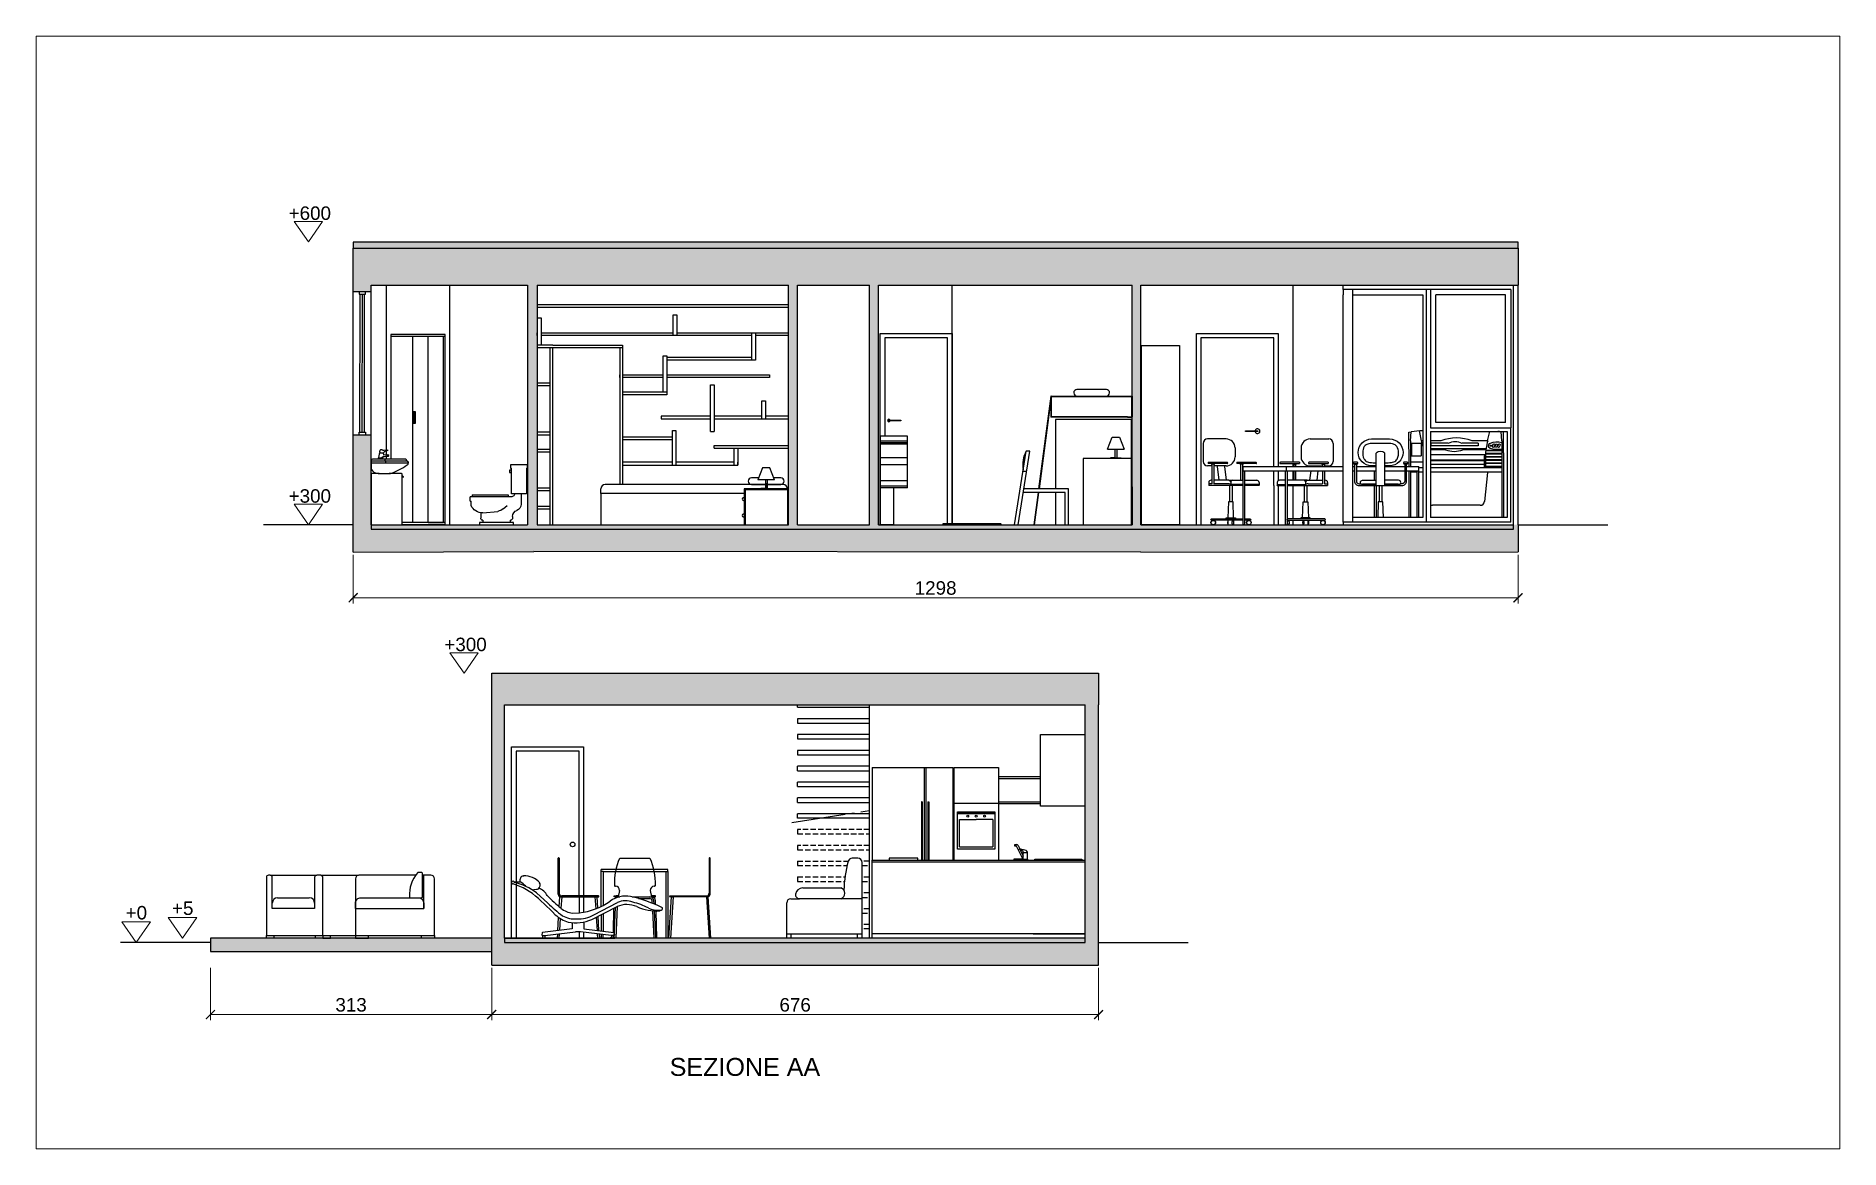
# Paper-space layout 'Layout2' of a CAD drawing. Header units: inches. Extents: x -1 to 401, y 3 to 251.
# The model-space entities are those that its viewports show. They can reach past a viewport. Long polylines and large blocks are cut down to what shows.
import ezdxf

# ---------------------------------------------------------------- set-up
doc = ezdxf.new("R2010")
doc.units = ezdxf.units.IN
doc.header["$MEASUREMENT"] = 0
doc.linetypes.add('ACAD_ISO02W100', pattern=[15, 12, -3])
doc.linetypes.add('ACAD_ISO04W100', pattern=[30, 24, -3, 0, -3])
for name, color, linetype in [('A-DOOR-FULL', 3, 'Continuous'), ('A-FLOOR-LEVL', 3, 'Continuous'), ('A-FLOOR-STRS', 3, 'Continuous'), ('A-FURN', 9, 'Continuous'), ('A-GLAZ-FULL', 4, 'Continuous'), ('A-WALL-FULL-EXTR', 1, 'Continuous'), ('A-WALL-FULL-INTR', 2, 'Continuous'), ('campiture muri sezionati', 253, 'Continuous')]:
    doc.layers.add(name, color=color, linetype=linetype)
doc.layers.add('A-SECT-MCUT', color=1, linetype='Continuous', lineweight=25)
doc.layers.add('QUOTE', color=5, linetype='Continuous', lineweight=13)
doc.styles.add('ARCH', font='txt')
doc.styles.get("Standard").update_dxf_attribs({"font": 'arial.ttf'})
doc.dimstyles.get("Standard").update_dxf_attribs({"dimtxt": 0.18, "dimasz": 0.18, "dimexe": 0.18, "dimexo": 0.0625, "dimgap": 0.09, "dimtad": 0, "dimtih": 1, "dimtoh": 1, "dimdec": 4, "dimzin": 0, "dimdsep": 46, "dimtxsty": 'Standard', "dimcen": 0.09, "dimadec": 0, "dimazin": 0, "dimtfac": 1, "dimtdec": 4, "dimtofl": 0, "dimtmove": 0, "dimatfit": 3, "dimfxl": 1, "dimtolj": 1, "dimtzin": 0, "dimarcsym": 0})

psp = doc.layouts.new('Layout2')

# ---------------------------------------------------------------- texts
at = {"layer": 'QUOTE', "attachment_point": 1}
for s, width, gutter_width, insert, char_height in [('+600', 8.0085, 12.5, (55.47, 213.37), 3), ('+300', 8.0085, 12.5, (55.47, 150.37), 3), ('+300', 8.0085, 12.5, (90.16, 117.3), 3), ('+0', 8.0085, 12.5, (19.15, 57.53), 3), ('+5', 8.0085, 12.5, (29.48, 58.53), 3), ('SEZIONE AA', 49.564, 1, (140.37, 23.67), 4)]:
    psp.add_mtext_dynamic_manual_height_columns(s, width=width, gutter_width=gutter_width, heights=[0], dxfattribs=dict(at, insert=insert, char_height=char_height))

msp = doc.modelspace()

# ---------------------------------------------------------------- blocks, each defined once
blk = doc.blocks.new('_ArchTick')
at = {"color": 0, "linetype": 'ByBlock', "const_width": 0.15}
blk.add_lwpolyline([(-0.5, -0.5), (0.5, 0.5)], dxfattribs=at)
blk = doc.blocks.new('*D13')
at = {"layer": 'Defpoints', "color": 0, "transparency": 16777216}
for p in [(38.05, 44.38), (100.71, 44.38), (38.05, 33.34)]:
    blk.add_point(p, dxfattribs=at)
at = {"layer": 'QUOTE', "transparency": 16777216}
for p, q in [((38.05, 43.75), (38.05, 32.09)), ((100.71, 43.75), (100.71, 32.09)), ((100.71, 33.34), (38.05, 33.34))]:
    blk.add_line(p, q, dxfattribs=at)
at = {"layer": 'QUOTE', "transparency": 16777216, "xscale": 2, "yscale": 2, "zscale": 2, "rotation": 180}
blk.add_blockref('_ArchTick', (38.05, 33.34), dxfattribs=at)
at = {"layer": 'QUOTE', "transparency": 16777216, "xscale": 2, "yscale": 2, "zscale": 2}
blk.add_blockref('_ArchTick', (100.71, 33.34), dxfattribs=at)
at = {"layer": 'QUOTE', "transparency": 16777216, "insert": (69.38, 35.49), "char_height": 3, "attachment_point": 5}
blk.add_mtext('\\A1;313', dxfattribs=at)
blk = doc.blocks.new('*D15')
at = {"layer": 'Defpoints', "color": 0, "transparency": 16777216}
for p in [(69.86, 136.37), (329.38, 136.37), (329.38, 126.2)]:
    blk.add_point(p, dxfattribs=at)
at = {"layer": 'QUOTE', "transparency": 16777216}
for p, q in [((69.86, 135.75), (69.86, 124.95)), ((329.38, 135.75), (329.38, 124.95)), ((69.86, 126.2), (329.38, 126.2))]:
    blk.add_line(p, q, dxfattribs=at)
at = {"layer": 'QUOTE', "transparency": 16777216, "xscale": 2, "yscale": 2, "zscale": 2, "rotation": 180}
blk.add_blockref('_ArchTick', (69.86, 126.2), dxfattribs=at)
at = {"layer": 'QUOTE', "transparency": 16777216, "xscale": 2, "yscale": 2, "zscale": 2}
blk.add_blockref('_ArchTick', (329.38, 126.2), dxfattribs=at)
at = {"layer": 'QUOTE', "transparency": 16777216, "insert": (199.62, 128.35), "char_height": 3, "attachment_point": 5}
blk.add_mtext('\\A1;1298', dxfattribs=at)
blk = doc.blocks.new('*D16')
at = {"layer": 'Defpoints', "color": 0, "transparency": 16777216}
for p in [(100.71, 44.38), (235.92, 44.36), (100.71, 33.34)]:
    blk.add_point(p, dxfattribs=at)
at = {"layer": 'QUOTE', "transparency": 16777216}
for p, q in [((100.71, 43.75), (100.71, 32.09)), ((235.92, 43.74), (235.92, 32.09)), ((235.92, 33.34), (100.71, 33.34))]:
    blk.add_line(p, q, dxfattribs=at)
at = {"layer": 'QUOTE', "transparency": 16777216, "xscale": 2, "yscale": 2, "zscale": 2, "rotation": 180}
blk.add_blockref('_ArchTick', (100.71, 33.34), dxfattribs=at)
at = {"layer": 'QUOTE', "transparency": 16777216, "xscale": 2, "yscale": 2, "zscale": 2}
blk.add_blockref('_ArchTick', (235.92, 33.34), dxfattribs=at)
at = {"layer": 'QUOTE', "transparency": 16777216, "insert": (168.32, 35.49), "char_height": 3, "attachment_point": 5}
blk.add_mtext('\\A1;676', dxfattribs=at)
blk = doc.blocks.new('15STOI06')
for p, q in [((0, 28), (8, 28)), ((0, 26.5), (0, 28)), ((0.5, 26.5), (0, 26.5)), ((0.5, 26.5), (0.5, 14.5)), ((8, 26.5), (7.5, 26.5)), ((7.5, 14.5), (7.5, 26.5)), ((7.5, 25.5), (8.5, 25.5)), ((8, 28), (8, 26.5)), ((8.5, 25.5), (8.5, 24.5)), ((8.5, 24.5), (7.5, 24.5)), ((0.5, 14.5), (7.5, 14.5)), ((3, 14.5), (3, 9.5)), ((8, 13), (27, 13)), ((26, 14), (9, 14)), ((9, 14), (9, 13)), ((11.354315, 7.454738), (9.5, 9)), ((26, 14), (26, 13)), ((26.5, 9), (26.5, 11)), ((27, 11), (26.5, 11)), ((27, 11), (27, 13)), ((6.5, 0), (6.5, 1)), ((6.5, 1), (22.5, 1)), ((7, 3.843146), (7, 3)), ((8, 1), (8, 2)), ((21, 5.5), (13.959358, 6.192767)), ((21, 2), (21, 1)), ((22, 5.5), (22, 3)), ((22.5, 1), (22.5, 0))]:
    blk.add_line(p, q)
for centre, radius, start, end in [((6, 9.5), 3, 180, 250.528779), ((7.75, 14.75), 1.767767, 188.130102, 278.130102), ((21.328172, 11.05573), 5.565414, 266.619522, 338.322863), ((4, 3.843146), 3, 0, 70.528779), ((8, 3), 1, 180, 270), ((15.195421, 12.064065), 6, 230.194429, 258.111342), ((21, 3), 1, 270, 0)]:
    blk.add_arc(centre, radius, start, end)
at = {"style": 'ARCH', "flags": 3}
blk.add_attdef('ITEM', (0, -9), '', height=6, dxfattribs=at)

# ---------------------------------------------------------------- dimensions: what is measured, and where the dimension line sits
at = {"layer": 'QUOTE'}
for base, p1, p2, picture, middle in [((329.38, 126.2), (69.86, 136.37), (329.38, 136.37), '*D15', (199.62, 126.2)), ((100.71, 33.34), (235.92, 44.36), (100.71, 44.38), '*D16', (168.32, 33.34))]:
    dim = psp.add_linear_dim(base=base, p1=p1, p2=p2, dimstyle='Standard', override={"dimtxt": 3, "dimasz": 2, "dimexe": 1.25, "dimexo": 0.625, "dimgap": 0.625, "dimtad": 1, "dimdec": 0, "dimlfac": -5, "dimblk1": 'ArchTick', "dimblk2": 'ArchTick', "dimsah": 1, "dimclrd": 256, "dimclre": 256, "dimclrt": 256, "dimlwd": 65535, "dimlwe": 65535}, dxfattribs=at)
    dim.commit()
    dim.dimension.update_dxf_attribs({"geometry": picture, "text_midpoint": middle, "dimtype": 160})
dim = psp.add_linear_dim(base=(38.05, 33.34), p1=(100.71, 44.38), p2=(38.05, 44.38), dimstyle='Standard', override={"dimtxt": 3, "dimasz": 2, "dimexe": 1.25, "dimexo": 0.625, "dimgap": 0.625, "dimtad": 1, "dimdec": 0, "dimlfac": -5, "dimblk1": 'ArchTick', "dimblk2": 'ArchTick', "dimsah": 1, "dimclrd": 256, "dimclre": 256, "dimclrt": 256, "dimlwd": 65535, "dimlwe": 65535}, dxfattribs=at)
dim.commit()
dim.dimension.update_dxf_attribs({"geometry": '*D13', "text_midpoint": (69.38, 35.49)})

# ---------------------------------------------------------------- hatches: boundary and pattern name
at = {"layer": 'campiture muri sezionati'}
h = msp.add_hatch(color=256, dxfattribs=at)
h.dxf.hatch_style = 1
h.paths.add_polyline_path([(1358.9, 3286.5), (61.3, 3286.5), (61.3, 3279.5), (1358.9, 3279.5)])
h = msp.add_hatch(color=256, dxfattribs=at)
h.dxf.hatch_style = 1
h.paths.add_polyline_path([(1358.9, 3279.5), (61.3, 3279.5), (61.3, 3251.5), (61.3, 3238.5), (1358.9, 3238.5)])
h.paths.add_polyline_path([(81.3, 3071.5), (61.3, 3071.5), (61.3, 2971.5), (81.3, 2971.5)])
h.paths.add_polyline_path([(81.3, 3238.5), (61.3, 3238.5), (61.3, 3231.5), (81.3, 3231.5)])
h = msp.add_hatch(color=256, dxfattribs=at)
h.dxf.hatch_style = 1
h.paths.add_polyline_path([(266.4, 3238.5), (255.5, 3238.5), (255.5, 2971.5), (266.4, 2971.5)])
h.paths.add_polyline_path([(556.3, 3238.5), (546.3, 3238.5), (546.3, 2971.5), (556.3, 2971.5)])
h.paths.add_polyline_path([(646.3, 3238.5), (636.3, 3238.5), (636.3, 2971.5), (646.3, 2971.5)])
h.paths.add_polyline_path([(938.9, 3238.5), (928.9, 3238.5), (928.9, 2971.5), (938.9, 2971.5)])
h = msp.add_hatch(color=256, dxfattribs=at)
h.dxf.hatch_style = 1
h.paths.add_polyline_path([(1358.9, 2971.5), (1353.9, 2971.5), (1353.9, 2966.5), (81.3, 2966.5), (81.3, 2971.5), (61.3, 2971.5), (61.3, 2941.1), (262.5, 2941.6), (938.9, 2941.1), (1358.9, 2941.5)])
h.paths.add_polyline_path([(1353.9, 2971.5), (81.3, 2971.5), (81.3, 2966.5), (1353.9, 2966.5)], flags=17)
h = msp.add_hatch(color=256, dxfattribs=at)
h.dxf.hatch_style = 1
h.paths.add_polyline_path([(891.6, 2806.1), (215.6, 2806.1), (215.6, 2771.1), (891.6, 2771)])
h.paths.add_polyline_path([(230, 2771.1), (215.6, 2771.1), (215.6, 2511.1), (230, 2511.1)])
h.paths.add_polyline_path([(891.6, 2511), (876.8, 2511), (636.3, 2511), (230, 2511.1), (215.6, 2511.1), (215.6, 2481.1), (891.6, 2481)])
h.paths.add_polyline_path([(891.6, 2771), (876.8, 2771), (876.8, 2511), (891.6, 2511)])
h = msp.add_hatch(color=256, dxfattribs=at)
h.dxf.hatch_style = 1
h.paths.add_polyline_path([(215.6, 2511.1), (-97.8, 2511.1), (-97.8, 2496.2), (215.6, 2496.2)])

# ---------------------------------------------------------------- linework, layer by layer
for p, q in [((271, 2511.1), (272.4, 2512.2)), ((274.6, 2512.2), (275.9, 2511.1))]:
    msp.add_line(p, q)
at = {"layer": 'A-DOOR-FULL'}
for p, q in [((648.5, 2971.5), (648.5, 3184.6)), ((648.5, 3184.6), (728.4, 3184.6)), ((723.5, 3179.6), (653.5, 3179.6)), ((653.5, 3179.6), (653.5, 3070.4)), ((723.5, 2973), (723.5, 3179.6)), ((728.4, 3184.6), (728.4, 2973)), ((1000.7, 3184.6), (1091.8, 3184.6)), ((1000.7, 2971.5), (1000.7, 3184.6)), ((1086.9, 3179.6), (1005.7, 3179.6)), ((1005.7, 3179.6), (1005.7, 2971.5)), ((1086.9, 3062.3), (1086.9, 3179.6)), ((1091.8, 3184.6), (1091.8, 3041.1)), ((1086.9, 3036.5), (1086.9, 3062.3)), ((1091.8, 3041.1), (1091.8, 3036.5)), ((1086.9, 3015.2), (1086.9, 3031.3)), ((1086.9, 3015.2), (1086.9, 2971.5)), ((1091.8, 3031.3), (1091.8, 3020.8)), ((1091.8, 3015.2), (1091.8, 2971.5)), ((237.7, 2511.1), (237.7, 2724.3)), ((237.7, 2724.3), (318, 2724.3)), ((313.1, 2719.3), (242.7, 2719.3)), ((242.7, 2719.3), (242.7, 2585.5)), ((313.1, 2558.1), (313.1, 2719.3)), ((318, 2724.3), (318, 2558.1)), ((242.7, 2585.5), (242.7, 2511.2)), ((313.1, 2557.1), (313.1, 2539.4)), ((318, 2557.1), (318, 2540.1)), ((313.1, 2518.2), (313.1, 2511.1)), ((318, 2517.8), (318, 2511.1)), ((318, 2511.1), (313.1, 2511.1))]:
    msp.add_line(p, q, dxfattribs=at)
for points in [[(163.9, 3183.3), (103.3, 3183.3)], [(103.3, 3183.3), (103.3, 3044.5)], [(163.9, 3181.3), (103.3, 3181.3)], [(127.3, 3181.3), (127.3, 3165.3)], [(144.6, 2973.9), (144.6, 3181.3)], [(161.9, 2973.9), (161.9, 3181.3)], [(163.9, 2971.5), (163.9, 3183.3)], [(127.3, 3165.3), (127.3, 3046.8)], [(127.3, 3046.8), (127.3, 2973.9)], [(163.9, 2973.9), (115.9, 2973.9)], [(115.9, 2971.9), (163.9, 2971.9)], [(144.6, 2973.9), (127.3, 2973.9)], [(144.6, 2973.9), (161.9, 2973.9)]]:
    msp.add_lwpolyline(points, dxfattribs=at)
msp.add_lwpolyline([(130.6, 3097.3), (128.2, 3097.3), (128.2, 3084.6), (130.6, 3084.6)], close=True, dxfattribs=at)
msp.add_lwpolyline([(129.8, 3097), (129, 3097, 0.414214), (128.5, 3096.5), (128.5, 3085.4, 0.414214), (129, 3084.9), (129.8, 3084.9, 0.414214), (130.3, 3085.4), (130.3, 3096.5, 0.414214)], format="xyb", close=True, dxfattribs=at)
at = {"layer": 'A-FLOOR-LEVL'}
for p, q in [((230, 2511.1), (230, 2506.1)), ((230, 2506.1), (876.8, 2506.1)), ((876.8, 2506.1), (876.8, 2511))]:
    msp.add_line(p, q, dxfattribs=at)
msp.add_lwpolyline([(81.3, 2971.5), (81.3, 2966.5), (1353.9, 2966.5), (1353.9, 2971.5)], dxfattribs=at)
at = {"layer": 'A-FLOOR-STRS'}
for p, q in [((556.3, 2768.2), (556.3, 2771)), ((556.3, 2768.2), (636.3, 2768.2)), ((636.3, 2755.5), (556.3, 2755.5)), ((556.3, 2755.5), (556.3, 2750.5)), ((556.3, 2750.5), (636.3, 2750.5)), ((636.3, 2737.9), (556.3, 2737.9)), ((556.3, 2737.9), (556.3, 2732.9)), ((556.3, 2732.9), (636.3, 2732.9)), ((636.3, 2720.2), (556.3, 2720.2)), ((556.3, 2720.2), (556.3, 2715.2)), ((556.3, 2715.2), (636.3, 2715.2)), ((636.3, 2702.6), (556.3, 2702.6)), ((556.3, 2697.6), (556.3, 2702.6)), ((556.3, 2697.6), (636.3, 2697.6)), ((636.3, 2684.9), (556.3, 2684.9)), ((556.3, 2679.9), (556.3, 2684.9)), ((556.3, 2679.9), (636.3, 2679.9)), ((636.3, 2667.3), (556.3, 2667.3)), ((556.3, 2662.3), (556.3, 2667.3)), ((556.3, 2662.3), (636.3, 2662.3)), ((636.3, 2649.6), (556.3, 2649.6)), ((556.3, 2644.7), (556.3, 2649.6)), ((636.3, 2644.7), (556.3, 2644.7))]:
    msp.add_line(p, q, dxfattribs=at)
at = {"layer": 'A-FLOOR-STRS', "linetype": 'ACAD_ISO04W100', "ltscale": 0.1}
msp.add_line((550.1, 2640), (636.3, 2653.2), dxfattribs=at)
at = {"layer": 'A-FLOOR-STRS', "linetype": 'ACAD_ISO02W100', "ltscale": 0.02}
for p, q in [((636.3, 2632.1), (556.3, 2632.1)), ((556.3, 2632.1), (556.3, 2627.1)), ((556.3, 2627.1), (636.3, 2627.1)), ((636.3, 2614.4), (556.3, 2614.4)), ((556.3, 2614.4), (556.3, 2609.4)), ((556.3, 2609.4), (636.3, 2609.4)), ((556.3, 2596.8), (556.3, 2591.8)), ((556.3, 2596.8), (612.7, 2596.8)), ((636.3, 2596.8), (627.9, 2596.8)), ((556.3, 2591.8), (611.4, 2591.8)), ((556.3, 2579.2), (556.3, 2574.2)), ((556.3, 2579.2), (609.1, 2579.2)), ((556.3, 2574.2), (608.5, 2574.2)), ((628.1, 2591.8), (636.3, 2591.8)), ((636.3, 2579.1), (628.1, 2579.1)), ((628.1, 2574.1), (636.3, 2574.1)), ((636.3, 2561.5), (628.1, 2561.5)), ((628.1, 2556.5), (636.3, 2556.5)), ((636.3, 2543.8), (628.1, 2543.8)), ((628.1, 2538.8), (636.3, 2538.8)), ((636.3, 2526.2), (628.1, 2526.2)), ((636.3, 2521.3), (628.1, 2521.3))]:
    msp.add_line(p, q, dxfattribs=at)
at = {"layer": 'A-FURN'}
for p, q in [((280.6, 2971.5), (280.6, 3168.5)), ((283.6, 3171.5), (361.3, 3171.5)), ((283.6, 2971.5), (283.6, 3168.5)), ((358.3, 3168.5), (358.3, 3016.5)), ((361.3, 3171.5), (361.3, 3016.5)), ((939.5, 2971.8), (939.5, 3171.3)), ((939.5, 3171.3), (981.8, 3171.3)), ((981.8, 3171.3), (981.8, 2971.8)), ((838.9, 3114.9), (928.9, 3114.9)), ((843.9, 3114.9), (923.9, 3114.9)), ((928.9, 3114.9), (928.9, 3091.9)), ((838.4, 3111.1), (838.4, 3091.4)), ((838.9, 3114.4), (838.9, 3091.9)), ((838.9, 3114.4), (928.4, 3114.4)), ((928.4, 3114.4), (928.4, 3091.9)), ((843.9, 3091.4), (838.4, 3091.4)), ((843.9, 3091.9), (838.9, 3091.9)), ((923.9, 3091.9), (843.9, 3091.9)), ((923.9, 3091.4), (843.9, 3091.4)), ((923.9, 3091.9), (928.9, 3091.9)), ((923.9, 3091.4), (928.9, 3091.4)), ((1237.4, 3074.8), (1239.8, 3075.1)), ((1237.5, 3036.5), (1237.4, 3074.8)), ((1239.1, 3065.1), (1239.8, 3075.1)), ((1251.4, 3065.1), (1249, 3076)), ((1325.1, 3065.1), (1327.4, 3075.5)), ((1340.9, 3065.1), (1340.2, 3075.1)), ((1342.7, 3074.8), (1340.2, 3075.1)), ((1342.6, 3051.5), (1342.7, 3074.8)), ((91, 3052.8), (91.4, 3054.5)), ((95.4, 3054.6), (99.9, 3054.9)), ((901.5, 3055.7), (906.8, 3069.1)), ((901.5, 3055.7), (920, 3055.7)), ((906.8, 3069.1), (914.8, 3069.1)), ((909.8, 3055.7), (909.8, 3046)), ((911.8, 3055.7), (911.8, 3046)), ((914.8, 3069.1), (920, 3055.7)), ((1008, 3062.1), (1008, 3042.1)), ((1033.7, 3067.1), (1013, 3067.1)), ((1043.7, 3057.1), (1043.7, 3047.1)), ((1117.3, 3057.1), (1117.3, 3047.1)), ((1127.3, 3067.1), (1148.1, 3067.1)), ((1153.1, 3062.1), (1153.1, 3042.1)), ((1239.1, 3065.1), (1239.1, 3036.5)), ((1240.1, 3062.6), (1240.1, 3048.4)), ((1240.1, 3062.6), (1251.1, 3062.6)), ((1251.1, 3062.6), (1251.1, 3048.4)), ((1252.8, 3065.1), (1251.4, 3065.1)), ((1273, 3065.1), (1261.3, 3065.1)), ((1323.2, 3056), (1261.3, 3056)), ((1278.2, 3055), (1261.3, 3055)), ((1261.9, 3062.3), (1261.9, 3059.3)), ((1281.2, 3062.3), (1261.9, 3062.3)), ((1314.6, 3059.3), (1261.9, 3059.3)), ((1314.6, 3062.3), (1296.6, 3062.3)), ((1323.1, 3055), (1297.4, 3055)), ((1325.1, 3065.1), (1307.8, 3065.1)), ((1314.6, 3062.3), (1314.6, 3059.3)), ((1340.9, 3065.1), (1340.9, 3035.4)), ((81.4, 3043), (81.4, 3034)), ((81.4, 3042.6), (120.9, 3042.6)), ((81.4, 3040.5), (122.9, 3040.5)), ((84.8, 3044.5), (82.9, 3044.5)), ((90.7, 3044.5), (84.8, 3044.5)), ((89.1, 3045), (89.4, 3046.1)), ((93.1, 3044.5), (89.2, 3044.5)), ((90, 3046.5), (90.8, 3052)), ((119.3, 3044.5), (90.7, 3044.5)), ((98.2, 3047.7), (94.4, 3046.7)), ((95, 3050.5), (94.9, 3049.9)), ((95.5, 3049.5), (99.3, 3049.7)), ((99.8, 3054.3), (96.4, 3053.1)), ((96.9, 3043), (97, 3042.2)), ((98.5, 3047.8), (98.2, 3047.7)), ((100.3, 3048.4), (98.5, 3047.8)), ((98.7, 3047.1), (98.5, 3047.8)), ((100.5, 3047.7), (98.7, 3047.1)), ((99.3, 3049.7), (100.8, 3049.5)), ((100.7, 3048.5), (100.3, 3048.4)), ((100.3, 3048.4), (100.5, 3047.7)), ((517.4, 3035.1), (512.1, 3021.7)), ((525.4, 3035.1), (517.4, 3035.1)), ((530.6, 3021.7), (525.4, 3035.1)), ((909.8, 3046), (904.8, 3046)), ((904.8, 3046), (904.8, 3045.5)), ((909.8, 3046), (911.8, 3046)), ((911.8, 3046), (916.8, 3046)), ((916.8, 3046), (916.8, 3045.5)), ((1017.9, 3037.1), (1013, 3037.1)), ((1013.6, 3041.1), (1034.8, 3041.1)), ((1013.6, 3041.1), (1013.6, 3039.6)), ((1034.8, 3039.6), (1013.6, 3039.6)), ((1020.7, 3039.2), (1017.4, 3039.2)), ((1017.9, 3039.2), (1017.9, 3031.3)), ((1019.9, 3039.2), (1019.9, 3031.3)), ((1033.7, 3037.1), (1019.9, 3037.1)), ((1024.1, 3036.3), (1024, 3037.1)), ((1026, 3021.2), (1024.1, 3036.3)), ((1032.2, 3036.3), (1032.1, 3037.1)), ((1034.1, 3021.2), (1032.2, 3036.3)), ((1045.7, 3041.1), (1066.9, 3041.1)), ((1045.7, 3041.1), (1045.7, 3039.6)), ((1066.9, 3039.6), (1045.7, 3039.6)), ((1052.8, 3039.2), (1049.5, 3039.2)), ((1049.9, 3039.2), (1049.9, 3031.3)), ((1051.9, 3039.2), (1051.9, 3031.3)), ((1052.7, 3031.5), (1052.7, 3036.5)), ((1052.7, 3036.5), (1164.2, 3036.5)), ((1115.4, 3041.1), (1094.2, 3041.1)), ((1094.2, 3039.6), (1115.4, 3039.6)), ((1101.1, 3031.5), (1101.1, 3036.5)), ((1108.3, 3039.2), (1111.6, 3039.2)), ((1109.1, 3039.2), (1109.1, 3036.5)), ((1111.1, 3039.2), (1111.1, 3036.5)), ((1115.4, 3041.1), (1115.4, 3039.6)), ((1147.5, 3041.1), (1126.2, 3041.1)), ((1126.2, 3039.6), (1147.5, 3039.6)), ((1127.3, 3037.1), (1141.2, 3037.1)), ((1128.9, 3036.3), (1129, 3037.1)), ((1136.9, 3036.3), (1137, 3037.1)), ((1140.4, 3039.2), (1143.7, 3039.2)), ((1141.2, 3039.2), (1141.2, 3036.5)), ((1143.2, 3039.2), (1143.2, 3036.5)), ((1143.2, 3037.1), (1148.1, 3037.1)), ((1147.5, 3041.1), (1147.5, 3039.6)), ((1174.6, 3036.5), (1176.8, 3036.5)), ((1176.3, 3039.2), (1179.6, 3039.2)), ((1178.8, 3036.5), (1185.5, 3036.5)), ((1185.5, 3036.5), (1200.9, 3036.5)), ((1200.9, 3015.2), (1200.9, 3051.3)), ((1210.7, 3015.2), (1210.7, 3051.3)), ((1210.7, 3036.5), (1232.8, 3036.5)), ((1235.4, 3039.2), (1232, 3039.2)), ((1234.8, 3036.5), (1248.4, 3036.5)), ((1252.8, 3041.4), (1239.1, 3041.4)), ((1240.1, 3048.4), (1251.1, 3048.4)), ((1248.4, 2979.5), (1248.4, 3036.5)), ((1248.4, 3035.4), (1252.8, 3035.4)), ((1322.9, 3049.5), (1261.3, 3049.5)), ((1261.3, 3043.9), (1321.3, 3043.9)), ((1261.3, 3043.2), (1321.3, 3043.2)), ((1261.3, 3038.9), (1321.3, 3038.9)), ((1261.3, 3035.4), (1341, 3035.4)), ((1321.3, 3048.3), (1322.7, 3048.3)), ((1321.3, 3048.3), (1321.3, 3035.4)), ((1322.7, 3048.3), (1322.7, 3035.4)), ((1340.9, 3036.6), (1322.7, 3036.6)), ((1341, 3051.5), (1341, 2979.5)), ((1342.6, 3051.5), (1342.6, 2979.5)), ((81.4, 3034), (81.5, 3033.2)), ((90.3, 3028.7), (81.4, 3028.7)), ((81.4, 3028.7), (81.4, 2971.5)), ((88, 3029), (88, 3029)), ((90.3, 3028.7), (101.5, 3028.7)), ((114.7, 3028.7), (101.5, 3028.7)), ((115.1, 3028.6), (114.7, 3028.7)), ((115.5, 3028.4), (115.1, 3028.6)), ((115.8, 3028.2), (115.5, 3028.4)), ((115.9, 3027.8), (115.8, 3028.2)), ((115.9, 3026.2), (115.9, 3027.8)), ((115.9, 3026.2), (115.9, 3026)), ((116.1, 3026.2), (115.9, 3026.2)), ((115.9, 2972.4), (115.9, 3026)), ((115.9, 3026), (116, 3026)), ((116, 3026), (116.8, 3025.2)), ((117, 3025.3), (116.1, 3026.2)), ((116.8, 3025.2), (116.8, 3024.2)), ((116.8, 3024.2), (117, 3024.2)), ((117, 3024.2), (117, 3025.3)), ((520.4, 3016.5), (342, 3016.5)), ((530.6, 3021.7), (512.1, 3021.7)), ((520.4, 3021.7), (520.4, 3012)), ((522.4, 3021.7), (522.4, 3012)), ((522.4, 3012), (522.4, 3018)), ((1014.4, 3018.7), (1014.4, 3015.2)), ((1017.9, 3017.2), (1014.4, 3017.2)), ((1049.1, 3015.2), (1014.4, 3015.2)), ((1017.9, 3021.2), (1016.9, 3021.2)), ((1017.9, 3031.3), (1017.9, 3017.2)), ((1019.9, 3031.3), (1019.9, 3017.2)), ((1036.9, 3021.2), (1019.9, 3021.2)), ((1035.8, 3017.2), (1019.9, 3017.2)), ((1036.9, 3021.2), (1040.9, 3021.2)), ((1037.4, 3015.2), (1037.4, 2997.2)), ((1038.9, 3016.2), (1038.2, 3016.6)), ((1038.9, 3019.2), (1038.9, 3015.2)), ((1038.9, 3019.2), (1038.9, 3017.2)), ((1049.1, 3016.2), (1038.9, 3016.2)), ((1040.4, 3015.2), (1040.4, 2997.2)), ((1040.9, 3021.2), (1049.1, 3021.2)), ((1049.1, 3021.2), (1052.7, 3021.2)), ((1052.7, 3016.2), (1049.1, 3016.2)), ((1052.7, 3015.2), (1049.1, 3015.2)), ((1049.9, 3031.3), (1049.9, 3021.2)), ((1051.9, 3031.3), (1051.9, 3021.2)), ((1052.7, 2971.5), (1052.7, 3031.5)), ((1052.7, 3031.5), (1108.3, 3031.5)), ((1054.7, 2971.5), (1054.7, 3031.5)), ((1054.7, 3021.2), (1067.8, 3021.2)), ((1070.4, 3016.2), (1054.7, 3016.2)), ((1070.4, 3015.2), (1054.7, 3015.2)), ((1070.4, 3018.7), (1070.4, 3015.8)), ((1070.4, 3015.2), (1070.4, 3015.8)), ((1090.7, 3018.7), (1090.7, 3015.8)), ((1090.7, 3016.2), (1100, 3016.2)), ((1090.7, 3015.2), (1090.7, 3015.8)), ((1090.7, 3015.2), (1100, 3015.2)), ((1100, 3021.2), (1093.2, 3021.2)), ((1100, 2971.5), (1100, 3031.5)), ((1102, 2971.5), (1102, 3031.5)), ((1108.3, 3021.2), (1102, 3021.2)), ((1102, 3016.2), (1108.3, 3016.2)), ((1102, 3015.2), (1108.3, 3015.2)), ((1108.3, 3031.5), (1164.2, 3031.5)), ((1111.9, 3021.2), (1108.3, 3021.2)), ((1108.3, 3016.2), (1111.9, 3016.2)), ((1108.3, 3015.2), (1111.9, 3015.2)), ((1109.1, 3031.5), (1109.1, 3031.3)), ((1109.1, 3031.3), (1109.1, 3021.2)), ((1111.1, 3031.5), (1111.1, 3031.3)), ((1111.1, 3031.3), (1111.1, 3021.2)), ((1120.2, 3021.2), (1111.9, 3021.2)), ((1111.9, 3016.2), (1122.2, 3016.2)), ((1111.9, 3015.2), (1146.7, 3015.2)), ((1124.2, 3021.2), (1120.2, 3021.2)), ((1120.7, 3015.2), (1120.7, 2997.2)), ((1122.2, 3019.2), (1122.2, 3015.2)), ((1122.2, 3019.2), (1122.2, 3017.2)), ((1122.2, 3016.2), (1122.8, 3016.6)), ((1123.7, 3015.2), (1123.7, 2997.2)), ((1124.2, 3021.2), (1141.2, 3021.2)), ((1125.3, 3017.2), (1141.2, 3017.2)), ((1127, 3021.2), (1128.3, 3031.5)), ((1135, 3021.2), (1136.3, 3031.5)), ((1141.2, 3031.5), (1141.2, 3031.3)), ((1141.2, 3031.3), (1141.2, 3017.2)), ((1143.2, 3031.5), (1143.2, 3031.3)), ((1143.2, 3031.3), (1143.2, 3017.2)), ((1143.2, 3021.2), (1144.2, 3021.2)), ((1143.2, 3017.2), (1146.7, 3017.2)), ((1146.7, 3018.7), (1146.7, 3015.2)), ((1174.6, 3031.5), (1176.8, 3031.5)), ((1178.8, 3031.5), (1185.5, 3031.5)), ((1185.5, 3031.5), (1200.9, 3031.5)), ((1185.8, 3017.2), (1200.9, 3017.2)), ((1199.1, 3021.2), (1199.1, 3031.5)), ((1199.1, 2979.5), (1199.1, 3015.2)), ((1201.1, 2979.5), (1201.1, 3015.2)), ((1204.3, 3015.2), (1204.3, 2997.2)), ((1207.3, 3015.2), (1207.3, 2997.2)), ((1210.7, 3031.5), (1232.8, 3031.5)), ((1210.7, 3017.2), (1225.8, 3017.2)), ((1234.8, 3031.5), (1248.4, 3031.5)), ((1237.6, 2979.5), (1237.5, 3031.5)), ((1239.1, 3031.5), (1239.1, 2979.5)), ((1246.4, 3030.1), (1239.1, 3030.1)), ((1246.4, 2979.5), (1246.4, 3031.5)), ((1252.8, 3030.1), (1248.4, 3030.1)), ((1341, 3030.1), (1261.3, 3030.1)), ((1324.8, 3029.9), (1321.7, 2997.6)), ((337, 3006.5), (337, 3011.5)), ((496.9, 3006.5), (337, 3006.5)), ((337, 3006.5), (337, 2971.5)), ((545.9, 3011.5), (496.9, 3011.5)), ((496.9, 3011.5), (496.9, 2971.5)), ((545, 3010.6), (497.8, 3010.6)), ((497.8, 3010.6), (497.8, 2971.5)), ((520.4, 3012), (515.4, 3012)), ((515.4, 3012), (515.4, 3011.5)), ((522.4, 3012), (520.4, 3012)), ((522.4, 3012), (527.4, 3012)), ((527.4, 3012), (527.4, 3011.5)), ((928.9, 3013.8), (928.9, 2971.5)), ((1316.7, 2993.2), (1263.5, 2993.2)), ((81.4, 2971.5), (113.1, 2971.5)), ((113.1, 2971.5), (114.7, 2971.5)), ((113.1, 2971.5), (113.1, 2971.5)), ((114.7, 2971.5), (115.1, 2971.6)), ((115.1, 2971.6), (115.5, 2971.8)), ((115.5, 2971.8), (115.8, 2972)), ((115.8, 2972), (115.9, 2972.4)), ((826.8, 2658), (826.8, 2738)), ((826.8, 2738), (876.8, 2738)), ((639.3, 2701), (729.3, 2701)), ((639.3, 2701), (639.3, 2598)), ((697.3, 2701), (697.3, 2598)), ((699.3, 2701), (699.3, 2598)), ((729.3, 2701), (729.3, 2598)), ((730.3, 2701), (730.3, 2598)), ((730.3, 2701), (780.3, 2701)), ((780.3, 2701), (780.3, 2598)), ((780.3, 2691), (826.8, 2691)), ((780.3, 2689), (826.8, 2689)), ((636.3, 2662.3), (636.3, 2667.3)), ((695.2, 2663), (694.2, 2663)), ((694.2, 2663), (694.2, 2598)), ((695.2, 2663), (695.2, 2598)), ((701.6, 2663), (702.6, 2663)), ((701.6, 2663), (701.6, 2598)), ((702.6, 2663), (702.6, 2598)), ((780.3, 2661), (730.3, 2661)), ((780.3, 2663), (826.8, 2663)), ((780.3, 2661), (826.8, 2661)), ((876.8, 2658), (826.8, 2658)), ((734.4, 2610), (734.4, 2651.8)), ((734.4, 2651.8), (776.2, 2651.8)), ((734.4, 2651.1), (776.2, 2651.1)), ((776.2, 2649.7), (734.4, 2649.7)), ((736.8, 2612.7), (736.8, 2643.2)), ((736.8, 2643.2), (755.3, 2643.2)), ((773.8, 2643.2), (755.3, 2643.2)), ((773.8, 2643.2), (773.8, 2612.7)), ((776.2, 2651.8), (776.2, 2610)), ((736.8, 2612.7), (773.8, 2612.7)), ((798.2, 2613.4), (798.2, 2615.4)), ((800.3, 2613.4), (798.2, 2613.4)), ((798.3, 2615.5), (800.3, 2615.5)), ((807.8, 2598.5), (800, 2614.1)), ((802.2, 2614.4), (804, 2610.6)), ((289.6, 2560.1), (289.6, 2600.1)), ((289.6, 2595.1), (290.6, 2595.1)), ((290.6, 2600.1), (290.6, 2561.1)), ((358.4, 2600.1), (391.7, 2600.1)), ((457.8, 2600.1), (457.8, 2561.1)), ((458.8, 2595.1), (457.8, 2595.1)), ((458.8, 2560.1), (458.8, 2600.1)), ((623.6, 2600), (617, 2600)), ((628.1, 2511), (628.1, 2595.5)), ((639.3, 2596), (639.3, 2598)), ((639.3, 2598), (876.8, 2598)), ((639.3, 2511), (639.3, 2596)), ((639.3, 2596), (876.8, 2596)), ((690.4, 2600), (658.2, 2600)), ((658.2, 2600), (658.2, 2598)), ((690.4, 2598), (690.4, 2600)), ((776.2, 2610), (734.4, 2610)), ((797.6, 2599.3), (807.4, 2599.3)), ((807.8, 2608), (803.1, 2610.2)), ((810.8, 2608.8), (803.3, 2610.7)), ((804.4, 2609.6), (807.8, 2602.4)), ((807.8, 2606.2), (807.8, 2608)), ((807.8, 2599.5), (807.8, 2606.2)), ((807.8, 2606.2), (808.4, 2606.2)), ((807.8, 2598), (807.8, 2599.5)), ((813, 2598.5), (807.8, 2598.5)), ((812.3, 2606.2), (808.4, 2606.2)), ((812.3, 2602.5), (812.3, 2606.9)), ((812.3, 2598.5), (812.3, 2602.5)), ((813, 2598.5), (813, 2598)), ((820.7, 2598), (820.7, 2599)), ((820.7, 2599), (872.9, 2599)), ((872.9, 2599), (872.9, 2598)), ((246.5, 2573.6), (240.4, 2573.5)), ((247.4, 2573.8), (246.5, 2573.6)), ((250.8, 2580.5), (251.2, 2580.4)), ((337.6, 2585.4), (337.6, 2587.4)), ((411.6, 2587.4), (337.6, 2587.4)), ((339.6, 2585.4), (337.6, 2585.4)), ((337.6, 2546.4), (337.6, 2585.4)), ((339.6, 2585.4), (409.6, 2585.4)), ((339.6, 2585.4), (339.6, 2547.4)), ((409.6, 2585.4), (409.6, 2511.1)), ((409.6, 2585.4), (411.6, 2585.4)), ((411.6, 2585.4), (411.6, 2587.4)), ((411.6, 2585.4), (411.6, 2511.1)), ((-22.9, 2556.1), (12.3, 2556.1)), ((262.2, 2565.3), (265.4, 2565.6)), ((265.6, 2561.5), (278.2, 2550.1)), ((289.6, 2568.8), (290.6, 2568.8)), ((290.8, 2546), (291.6, 2557.1)), ((291.6, 2557.1), (293.6, 2557.1)), ((292.6, 2557.1), (334.6, 2557.1)), ((293.6, 2557.1), (292.7, 2544.4)), ((334.6, 2558.1), (293.6, 2558.1)), ((332.6, 2557.1), (330.6, 2557.1)), ((330.6, 2557.1), (331.4, 2543.7)), ((332.6, 2557.1), (333.4, 2544.5)), ((352.1, 2557.1), (352.1, 2558.1)), ((352.1, 2558.1), (354.1, 2558.1)), ((354.1, 2557.1), (352.1, 2557.1)), ((353.3, 2568.8), (353.5, 2568.8)), ((356.7, 2558.1), (354.1, 2558.1)), ((354.1, 2558.1), (354.1, 2557.1)), ((354.1, 2557.1), (358.4, 2557.2)), ((358, 2564.3), (356.5, 2557.2)), ((371.9, 2557.1), (396.1, 2557.1)), ((379.2, 2555.1), (391.7, 2555.1)), ((392.1, 2564.3), (393.7, 2557.1)), ((396.1, 2558.1), (393.4, 2558.1)), ((394.4, 2549.9), (394.2, 2552.7)), ((396.1, 2557.1), (396.1, 2558.1)), ((398.1, 2558.1), (396.1, 2558.1)), ((396.1, 2557.1), (398.1, 2557.1)), ((396.4, 2549.1), (396.2, 2552.8)), ((396.9, 2568.8), (396.6, 2568.8)), ((398.1, 2557.1), (398.1, 2558.1)), ((398.2, 2548.3), (398.1, 2552.7)), ((412.8, 2511.1), (415.8, 2557.1)), ((413.8, 2558.1), (454.8, 2558.1)), ((455.8, 2557.1), (413.8, 2557.1)), ((417.8, 2557.1), (414.8, 2511.1)), ((415.8, 2557.1), (417.8, 2557.1)), ((456.8, 2557.1), (454.8, 2557.1)), ((454.8, 2557.1), (457.8, 2511.1)), ((459.8, 2511.1), (456.8, 2557.1)), ((458.8, 2568.8), (457.8, 2568.8)), ((548.7, 2555), (558.5, 2555)), ((628.1, 2555), (558.5, 2555)), ((562, 2567), (604.5, 2567)), ((-28.9, 2544.1), (-28.9, 2550.1)), ((18.3, 2550.1), (18.3, 2544.1)), ((289.1, 2519.5), (290.1, 2534.1)), ((292, 2532.8), (291.1, 2519.8)), ((305.6, 2539), (313.2, 2539.4)), ((327, 2531.8), (355.2, 2546.3)), ((329.2, 2537), (355.8, 2550.6)), ((332, 2534.4), (333, 2519.7)), ((335, 2519.5), (334, 2535.4)), ((337.6, 2537.2), (337.6, 2519.2)), ((339.6, 2538.3), (339.6, 2518.9)), ((351.2, 2517.5), (351.8, 2544.6)), ((352.1, 2511.5), (353.5, 2545.5)), ((354.1, 2511.1), (355.6, 2546.5)), ((394.7, 2541.5), (396.1, 2511.1)), ((396.7, 2541.4), (398.1, 2511.1)), ((398.4, 2541.3), (399.1, 2511.1)), ((402.7, 2541.4), (403.4, 2542.4)), ((544.2, 2511), (544.2, 2550.5)), ((271.8, 2517), (271.4, 2514.6)), ((271.4, 2514.6), (271.7, 2514.1)), ((271.7, 2514.1), (272.4, 2514)), ((272.1, 2517.5), (271.8, 2517)), ((305.3, 2521.5), (272.1, 2517.5)), ((272.4, 2512.2), (272.4, 2514.1)), ((272.4, 2514.1), (274.8, 2514)), ((272.4, 2514), (274.8, 2514)), ((274.8, 2514), (274.6, 2514.1)), ((274.6, 2514.1), (274.6, 2512.2)), ((274.8, 2514), (309, 2518.2)), ((288.9, 2515.8), (288.6, 2511.1)), ((290.9, 2516), (290.5, 2511.1)), ((305.3, 2528.3), (305.3, 2521.5)), ((314.6, 2518.2), (309, 2518.2)), ((348.8, 2514), (314.6, 2518.2)), ((318.3, 2529.1), (318.3, 2521.5)), ((318.3, 2521.5), (351.5, 2517.5)), ((333.2, 2515.9), (333.6, 2511.1)), ((335.3, 2515.7), (335.6, 2511.1)), ((337.6, 2515.4), (337.6, 2511.1)), ((339.6, 2511.1), (339.6, 2515.2)), ((349, 2512.2), (347.7, 2511.1)), ((348.8, 2514), (349, 2514.1)), ((351.2, 2514.1), (348.8, 2514)), ((351.2, 2514), (348.8, 2514)), ((349, 2514.1), (349, 2512.2)), ((351.2, 2512.2), (351.2, 2514.1)), ((351.9, 2514.1), (351.2, 2514)), ((352.6, 2511.1), (351.2, 2512.2)), ((351.5, 2517.5), (351.8, 2517)), ((351.8, 2517), (352.2, 2514.6)), ((352.2, 2514.6), (351.9, 2514.1)), ((544.2, 2511), (544.2, 2516)), ((544.2, 2516), (628.1, 2516)), ((549.2, 2511), (549.2, 2516)), ((623.1, 2511), (623.1, 2516)), ((876.8, 2516), (639.3, 2516)), ((870.8, 2516), (744.2, 2516)), ((818.8, 2516), (876.8, 2516)), ((275.9, 2511.1), (271, 2511.1)), ((347.7, 2511.1), (352.6, 2511.1))]:
    msp.add_line(p, q, dxfattribs=at)
at = {"layer": 'A-FURN', "linetype": 'Continuous'}
for p, q in [((1323.1, 3054.6), (1340.9, 3054.6)), ((1322.7, 3047.7), (1340.9, 3047.7)), ((1322.7, 3047.1), (1340.9, 3047.1)), ((1322.7, 3044.2), (1340.9, 3044.2)), ((1322.7, 3043.6), (1340.9, 3043.6)), ((1322.7, 3040.7), (1340.9, 3040.7)), ((1322.7, 3040.2), (1340.9, 3040.2)), ((1322.8, 3051.2), (1340.9, 3051.2)), ((1322.8, 3050.6), (1340.9, 3050.6)), ((1323, 3054.1), (1340.9, 3054.1))]:
    msp.add_line(p, q, dxfattribs=at)
at = {"layer": 'A-FURN'}
for points in [[(266.4, 3217), (546.3, 3217)], [(266.4, 3214), (546.3, 3214)], [(266.5, 3171.5), (266.5, 3202.2), (270.5, 3202.2), (270.5, 3171.5)], [(417.9, 3182.4), (417.9, 3205.4), (421.9, 3205.4), (421.9, 3182.4)], [(266.5, 3182.4), (266.4, 3182.4), (266.4, 3185.4), (266.5, 3185.4)], [(270.5, 3185.4), (417.9, 3185.4)], [(505.4, 3182.4), (270.5, 3182.4)], [(421.9, 3185.4), (546.3, 3185.4)], [(505.4, 3154.8), (505.4, 3185.4), (509.4, 3185.4), (509.4, 3154.8)], [(546.3, 3182.4), (509.4, 3182.4)], [(283.6, 3171.5), (266.4, 3171.5)], [(361.3, 3168.5), (266.4, 3168.5)], [(406.6, 3119.1), (406.6, 3159.7), (410.6, 3159.7), (410.6, 3119.1)], [(505.4, 3157.8), (410.6, 3157.8)], [(358.3, 3135.6), (358.3, 3138.6)], [(361.3, 3138.6), (406.6, 3138.6)], [(406.6, 3135.6), (361.3, 3135.6)], [(505.4, 3154.8), (410.6, 3154.8)], [(410.6, 3138.6), (525.1, 3138.6)], [(525.1, 3135.6), (410.6, 3135.6)], [(509.4, 3154.8), (505.4, 3154.8)], [(525.1, 3138.6), (525.1, 3135.6)], [(280.6, 3129.4), (266.4, 3129.4)], [(280.6, 3126.4), (266.4, 3126.4)], [(410.6, 3119.1), (361.3, 3119.1)], [(410.6, 3116.1), (361.3, 3116.1)], [(410.6, 3119.1), (410.6, 3116.1)], [(459.3, 3075.3), (459.3, 3127.5), (463.3, 3127.5), (463.3, 3075.3)], [(838.4, 3114.9), (824.7, 3011.5)], [(838.9, 3114.9), (838.4, 3114.9)], [(516.5, 3089.4), (516.5, 3109.5), (520.5, 3109.5), (520.5, 3089.4)], [(838.4, 3111.1), (825.3, 3011.5)], [(404.5, 3092.4), (404.5, 3089.4)], [(459.3, 3092.4), (404.5, 3092.4)], [(404.5, 3089.4), (459.3, 3089.4)], [(416.8, 3038.1), (416.8, 3076.5), (420.8, 3076.5), (420.8, 3038.1)], [(459.3, 3075.3), (463.3, 3075.3)], [(516.5, 3092.4), (463.3, 3092.4)], [(463.3, 3089.4), (546.3, 3089.4)], [(516.5, 3092.4), (481.2, 3092.4)], [(481.2, 3089.4), (546.3, 3089.4)], [(546.3, 3092.4), (520.5, 3092.4)], [(546.3, 3092.4), (520.5, 3092.4)], [(928.4, 2971.5), (928.4, 3088.6), (843.7, 3088.6), (843.7, 3011.5)], [(280.6, 3074.5), (266.4, 3074.5)], [(280.6, 3071.5), (266.4, 3071.5)], [(280.6, 3055.4), (266.4, 3055.4)], [(416.8, 3069), (361.3, 3069)], [(416.8, 3066), (361.3, 3066)], [(463.3, 3060), (546.3, 3060)], [(463.3, 3057), (463.3, 3060)], [(463.3, 3057), (546.3, 3057)], [(485.6, 3038.1), (485.6, 3057), (489.6, 3057), (489.6, 3038.1)], [(648.7, 2971.5), (648.7, 3070.4)], [(678.7, 3070.4), (648.7, 3070.4)], [(678.7, 3064.8), (648.7, 3064.8)], [(678.7, 3062.8), (648.7, 3062.8)], [(678.7, 3061.2), (648.7, 3061.2)], [(678.7, 3012.6), (678.7, 3070.4)], [(280.6, 3052.4), (266.4, 3052.4)], [(361.3, 3038.1), (489.6, 3038.1), (489.6, 3041.1)], [(416.8, 3041.1), (361.3, 3041.1)], [(485.6, 3041.1), (420.8, 3041.1)], [(485.6, 3041.1), (436.5, 3041.1)], [(678.7, 3046), (648.7, 3046)], [(678.7, 3038.4), (648.7, 3038.4)], [(798, 2971.5), (810.9, 3053.5)], [(802.1, 2971.5), (815, 3053.5)], [(815, 3053.5), (810.9, 3053.5)], [(928.4, 2971.5), (928.4, 3045.5), (874.6, 3045.5), (874.6, 2971.5)], [(540, 3016.5), (522.4, 3016.5)], [(678.7, 3020.6), (648.7, 3020.6)], [(678.7, 3014.4), (648.7, 3014.4)], [(811.4, 3030.9), (807.4, 3030.9)], [(280.6, 3012.2), (266.4, 3012.2)], [(280.6, 3009.2), (266.4, 3009.2)], [(545, 3010.6), (545, 2971.5)], [(545.9, 3011.5), (545.9, 2971.5)], [(678.7, 3012.6), (648.7, 3012.6)], [(663.7, 2971.5), (663.7, 3012.6)], [(827.3, 3007.5), (807.8, 3007.6)], [(827.8, 3011.5), (808.4, 3011.5)], [(824.2, 3007.5), (819.4, 2971.5)], [(824.8, 3007.5), (820, 2971.5)], [(854.3, 3007.5), (827.3, 3007.5)], [(858.3, 3011.5), (827.8, 3011.5)], [(843.7, 3007.5), (843.7, 2971.5), (928.4, 2971.5)], [(854.3, 2971.5), (854.3, 3007.5)], [(858.3, 2971.5), (858.3, 3011.5)], [(1042.1, 2979.1), (1041.4, 2997.2), (1036.4, 2997.2), (1035.7, 2979.1)], [(1119, 2979.1), (1119.7, 2997.2), (1124.7, 2997.2), (1125.4, 2979.1)], [(1209, 2979.5), (1208.3, 2997.2), (1203.3, 2997.2), (1202.6, 2979.5)], [(280.6, 2991.9), (266.4, 2991.9)], [(280.6, 2988.9), (266.4, 2988.9)], [(1033.6, 2978.2), (1033.6, 2979.1), (1044.2, 2979.1), (1044.2, 2978.2)], [(1036.5, 2971.5), (1036.4, 2971.5), (1036.3, 2971.6), (1036.1, 2971.8), (1036, 2972.1), (1035.9, 2972.4), (1035.9, 2972.7), (1035.8, 2973.1), (1035.8, 2973.5), (1035.7, 2974), (1035.8, 2974.4), (1035.8, 2974.8), (1035.9, 2975.2), (1035.9, 2975.6), (1036, 2975.9), (1036.1, 2976.1), (1036.3, 2976.3), (1036.4, 2976.4), (1036.5, 2976.5), (1036.3, 2976.5), (1036.1, 2976.4), (1036, 2976.3), (1035.9, 2976.1), (1035.8, 2975.9), (1035.7, 2975.6), (1035.6, 2975.2), (1035.5, 2974.8), (1035.5, 2974.4), (1035.5, 2974), (1035.5, 2973.5), (1035.5, 2973.1), (1035.6, 2972.7), (1035.7, 2972.4), (1035.8, 2972.1), (1035.9, 2971.8), (1036, 2971.6), (1036.1, 2971.5), (1036.3, 2971.5)], [(1047.1, 2978.2), (1052.7, 2978.2)], [(1052.7, 2976.5), (1047.1, 2976.5)], [(1106.3, 2978.2), (1102, 2978.2)], [(1102, 2976.5), (1106.3, 2976.5)], [(1113.9, 2978.2), (1106.3, 2978.2)], [(1106.3, 2976.5), (1113.9, 2976.5)], [(1127.4, 2978.2), (1127.4, 2979.1), (1116.9, 2979.1), (1116.9, 2978.2)], [(1124.5, 2971.5), (1124.7, 2971.5), (1124.8, 2971.6), (1124.9, 2971.8), (1125, 2972.1), (1125.1, 2972.4), (1125.2, 2972.7), (1125.3, 2973.1), (1125.3, 2973.5), (1125.3, 2974), (1125.3, 2974.4), (1125.3, 2974.8), (1125.2, 2975.2), (1125.1, 2975.6), (1125, 2975.9), (1124.9, 2976.1), (1124.8, 2976.3), (1124.7, 2976.4), (1124.5, 2976.5), (1124.8, 2976.5), (1124.9, 2976.4), (1125, 2976.3), (1125.2, 2976.1), (1125.3, 2975.9), (1125.4, 2975.6), (1125.5, 2975.2), (1125.5, 2974.8), (1125.5, 2974.4), (1125.6, 2974), (1125.5, 2973.5), (1125.5, 2973.1), (1125.5, 2972.7), (1125.4, 2972.4), (1125.3, 2972.1), (1125.2, 2971.8), (1125, 2971.6), (1124.9, 2971.5), (1124.8, 2971.5)], [(663.7, 2971.5), (648.7, 2971.5)], [(939.5, 2971.8), (981.8, 2971.8)], [(1054.7, 2971.5), (1052.7, 2971.5)], [(-31.4, 2581.1), (20.8, 2581.1)], [(25.1, 2581.1), (67.1, 2581.1)], [(139.8, 2544.1), (139.8, 2581.1)], [(-35.5, 2514.1), (27.5, 2514.1), (27.5, 2544.1)], [(-35.5, 2544.1), (-35.5, 2514.1)], [(18.3, 2544.1), (-28.9, 2544.1)], [(63.8, 2544.1), (139.8, 2544.1)], [(-27.1, 2514.1), (-27.1, 2511.1), (-35.5, 2511.1), (-35.5, 2514.1)], [(27.5, 2514.1), (27.5, 2511.1), (19.1, 2511.1), (19.1, 2514.1)], [(27.5, 2514.1), (27.5, 2511.1), (36, 2511.1), (36, 2514.1)], [(27.5, 2514.1), (63.8, 2514.1)], [(63.8, 2514.1), (63.8, 2511.1), (78.3, 2511.1), (78.3, 2514.1)], [(151.8, 2514.1), (151.8, 2511.1), (137.3, 2511.1), (137.3, 2514.1)]]:
    msp.add_lwpolyline(points, dxfattribs=at)
for points in [[(900.3, 3122.2), (867.6, 3122.2, 0.414214), (864, 3118.5), (864, 3118.5, 0.414214), (867.6, 3114.9), (900.3, 3114.9, 0.414214), (903.9, 3118.5), (903.9, 3118.5, 0.414214)], [(671, 3088.2, -1), (671, 3087.2), (658, 3087.2, -1), (658, 3088.2)], [(1068.7, 3076.3, -1), (1068.7, 3075.3), (1055.7, 3075.3, -1), (1055.7, 3076.3)], [(1175.5, 3039.6), (1180.4, 3039.6), (1180.4, 3040.6, 0.414214), (1179.9, 3041.1), (1176, 3041.1, 0.414214), (1175.5, 3040.6)], [(1236.1, 3039.6), (1236.1, 3040.6, 0.414214), (1235.6, 3041.1), (1231.8, 3041.1, 0.414214), (1231.3, 3040.6), (1231.3, 3039.6)], [(125, 2556.1), (137.3, 2556.1, 0.414214), (138.4, 2557.2), (138.4, 2583.2, 0.414214), (137.3, 2584.2), (133.6, 2584.2, 0.22317), (132.8, 2583.8, 0.187479), (123.9, 2557.2, 0.399991)]]:
    msp.add_lwpolyline(points, format="xyb", close=True, dxfattribs=at)
for points in [[(1200.9, 3037.1), (1195.8, 3037.1, -1), (1195.8, 3067.1), (1215.8, 3067.1, -1), (1215.8, 3037.1), (1210.7, 3037.1)], [(100.7, 3048.5, 0.024099), (98.8, 3048.1), (94.6, 3047.2, 0.073784), (92.8, 3046.2, -0.147762), (89.7, 3045.7, -0.376856), (89.4, 3046.1)], [(1176.8, 3039.2), (1176.8, 3020.2, 0.414214), (1181.8, 3015.2), (1229.8, 3015.2, 0.414214), (1234.8, 3020.2), (1234.8, 3039.2)], [(1178.8, 3039.2), (1178.8, 3020.2, 0.414214), (1181.8, 3017.2), (1183.8, 3017.2)], [(1232.8, 3039.2), (1232.8, 3020.2, -0.414214), (1229.8, 3017.2), (1227.8, 3017.2)], [(512.9, 3023.7), (504.9, 3023.7, 0.414214), (501.3, 3020), (501.3, 3020, 0.414214), (504.9, 3016.4), (520.4, 3016.4)], [(522.4, 3016.4), (537.6, 3016.4, 0.414214), (541.2, 3020), (541.2, 3020, 0.414214), (537.6, 3023.7), (529.9, 3023.7)], [(1200.9, 3016.2), (1185.8, 3016.2, -1), (1185.8, 3021.2), (1200.9, 3021.2)], [(1210.7, 3016.2), (1225.8, 3016.2, 1), (1225.8, 3021.2), (1210.7, 3021.2)], [(1047.1, 2976.5), (1017.5, 2976.5, -1), (1017.5, 2978.2), (1047.1, 2978.2)], [(1054.7, 2978.2), (1060.3, 2978.2, -1), (1060.3, 2976.5), (1054.7, 2976.5)], [(1100, 2977.9, 0.332818), (1100, 2976.8, 0.332818)], [(1113.9, 2976.5), (1143.6, 2976.5, 1), (1143.6, 2978.2), (1113.9, 2978.2)], [(718.4, 2971.5), (718.4, 2972.2, -0.414214), (719.2, 2973), (782, 2973, -0.414214), (782.8, 2972.2), (782.8, 2971.5)], [(-28.9, 2544.1), (-28.9, 2578.6, 0.414214), (-31.4, 2581.1), (-33, 2581.1, 0.414214), (-35.5, 2578.6), (-35.5, 2544.1)], [(27.5, 2544.1), (27.5, 2578.6, 0.414214), (25.1, 2581.1), (20.8, 2581.1, 0.414214), (18.3, 2578.6), (18.3, 2544.1)], [(130.8, 2581.1), (67.6, 2581.1, 0.414214), (63.8, 2577.3), (63.8, 2514.1), (151.8, 2514.1)], [(151.8, 2514.1), (151.8, 2577.3, 0.414214), (147.9, 2581.1), (138.4, 2581.1)], [(63.8, 2544.1), (63.8, 2550.1, -0.414214), (69.8, 2556.1), (133.8, 2556.1, -0.414214), (139.8, 2550.1), (139.8, 2544.1)]]:
    msp.add_lwpolyline(points, format="xyb", dxfattribs=at)
for points in [[(1041.1, 2971.5), (1041, 2971.6), (1040.9, 2971.8), (1040.8, 2972.1), (1040.7, 2972.4), (1040.6, 2972.7), (1040.6, 2973.1), (1040.5, 2973.5), (1040.5, 2974), (1040.5, 2974.4), (1040.6, 2974.8), (1040.6, 2975.2), (1040.7, 2975.6), (1040.8, 2975.9), (1040.9, 2976.1), (1041, 2976.3), (1041.1, 2976.4), (1041.3, 2976.5), (1041.4, 2976.4), (1041.5, 2976.3), (1041.7, 2976.1), (1041.8, 2975.9), (1041.9, 2975.6), (1041.9, 2975.2), (1042, 2974.8), (1042, 2974.4), (1042.1, 2974), (1042, 2973.5), (1042, 2973.1), (1041.9, 2972.7), (1041.9, 2972.4), (1041.8, 2972.1), (1041.7, 2971.8), (1041.5, 2971.6), (1041.4, 2971.5), (1041.3, 2971.5)], [(1119.9, 2971.5), (1120, 2971.6), (1120.2, 2971.8), (1120.3, 2972.1), (1120.4, 2972.4), (1120.4, 2972.7), (1120.5, 2973.1), (1120.5, 2973.5), (1120.6, 2974), (1120.5, 2974.4), (1120.5, 2974.8), (1120.4, 2975.2), (1120.4, 2975.6), (1120.3, 2975.9), (1120.2, 2976.1), (1120, 2976.3), (1119.9, 2976.4), (1119.8, 2976.5), (1119.6, 2976.4), (1119.5, 2976.3), (1119.4, 2976.1), (1119.3, 2975.9), (1119.2, 2975.6), (1119.1, 2975.2), (1119.1, 2974.8), (1119, 2974.4), (1119, 2974), (1119, 2973.5), (1119.1, 2973.1), (1119.1, 2972.7), (1119.2, 2972.4), (1119.3, 2972.1), (1119.4, 2971.8), (1119.5, 2971.6), (1119.6, 2971.5), (1119.8, 2971.5)], [(797.6, 2599.3), (804.4, 2599.3), (804.4, 2598), (797.6, 2598)]]:
    msp.add_lwpolyline(points, close=True, dxfattribs=at)
msp.add_polyline3d([(261, 2560.8, 0), (250.7, 2567, 0), (239.6, 2571.7, 0)], dxfattribs=at)
for centre, radius in [((1328.5, 3059.6), 0.646), ((1019.4, 2974), 2.53), ((1019.4, 2974), 2.43), ((1059.1, 2974), 2.53), ((1059.1, 2974), 2.43), ((1141.6, 2974), 2.53), ((1141.6, 2974), 2.43), ((745.9, 2647), 1), ((755.3, 2647), 1), ((764.7, 2647), 1), ((305.7, 2615.5), 2.66)]:
    msp.add_circle(centre, radius, dxfattribs=at)
for centre, radius, start, end in [((658, 3087.7), 1.38, 21.3169, 338.6831), ((1068.7, 3075.8), 2.66, 190.8397, 169.1603), ((1290, 2636.2), 441.7, 94.8271, 96.5198), ((1290, 2636.2), 441.7, 83.4802, 83.9746), ((92.1, 3054.2), 0.749, 90.9209, 153.0565), ((92.6, 3052.3), 2.68, 71.8783, 101.1898), ((95.3, 3062.6), 7.98, 256.5609, 270.4077), ((99.6, 3054.7), 0.371, 303.3218, 39.6058), ((1013, 3062.1), 5, 90, 180), ((1033.7, 3057.1), 10, 0, 90), ((1127.3, 3057.1), 10, 90, 180), ((1148.1, 3062.1), 5, 0, 90), ((1200.1, 3049.7), 53.5, 10.1316, 16.7177), ((1290.4, 3017.7), 50.5, 69.8673, 110.1327), ((1287.8, 3080), 26.7, 248.9249, 291.0751), ((1288.9, 3045.6), 18.3, 65.1691, 114.8309), ((1384.5, 3047.9), 61.8, 163.8931, 179.674), ((82.9, 3043), 1.5, 90, 180), ((89.8, 3044.9), 0.632, 166.2562, 212.6805), ((90.2, 3045.5), 0.962, 102.869, 146.3033), ((95.6, 3044.5), 2.5, 117.7209, 179.2712), ((95.4, 3050), 0.52, 192.0248, 275.3902), ((95.4, 3043), 1.55, 0, 94.5922), ((97.3, 3051.4), 1.94, 117.6587, 164.4073), ((98.7, 3042.2), 1.7, 180, 270), ((99.4, 3049.1), 1.46, 334.2482, 12.7038), ((66, 3122.6), 101, 291.9865, 303.2173), ((119.3, 3043.2), 1.32, 358.5786, 90), ((121.4, 3043.2), 0.797, 178.5786, 260.2744), ((120.9, 3040.5), 1.92, 360, 80.2744), ((120, 3040.7), 2.9, 298.7765, 356.864), ((841.7, 3038), 34.5, 153.262, 188.8559), ((1013, 3042.1), 5, 180, 270), ((1017.4, 3039.6), 0.4, 179.8019, 274.7661), ((1020.7, 3039.6), 0.4, 265.2339, 0.1981), ((1033.7, 3047.1), 10, 270, 0), ((1034.8, 3040.4), 0.75, 270, 90), ((1049.4, 3039.6), 0.4, 179.8019, 274.7661), ((1052.7, 3039.6), 0.4, 265.2339, 0.1981), ((1066.9, 3040.4), 0.75, 84.9111, 90), ((1066.9, 3040.3), 0.749, 266.8704, 88.0407), ((1094.2, 3040.3), 0.749, 86.8704, 268.0407), ((1108.3, 3039.6), 0.4, 179.8019, 274.7661), ((1111.6, 3039.6), 0.4, 265.2339, 0.1981), ((1127.3, 3047.1), 10, 180, 270), ((1126.2, 3040.4), 0.75, 90, 270), ((1140.4, 3039.6), 0.4, 179.8019, 274.7661), ((1143.7, 3039.6), 0.4, 265.2339, 0.1981), ((1148.1, 3042.1), 5, 270, 0), ((1176.3, 3039.6), 0.4, 179.8019, 274.7661), ((1179.6, 3039.6), 0.4, 265.2339, 0.1981), ((1205.8, 3045.8), 7.38, 48.4223, 131.5777), ((1232, 3039.6), 0.4, 179.8019, 274.7661), ((1235.3, 3039.6), 0.4, 265.2339, 0.1981), ((88.8, 3037.2), 8.32, 209.1116, 264.7892), ((95.9, 3091.5), 63.1, 262.7808, 264.8963), ((95.9, 3091.5), 63.1, 275.1037, 277.2192), ((342, 3011.5), 5, 90, 180), ((540, 3011.5), 5, 0, 90), ((1016.9, 3018.7), 2.5, 90, 180), ((1035.8, 3012.2), 5, 60.9912, 90), ((1036.9, 3019.2), 2, 0, 90), ((1040.9, 3019.2), 2, 90, 180), ((1067.8, 3018.6), 2.59, 1.9031, 89.2118), ((1093.3, 3018.6), 2.59, 90.7882, 178.0969), ((1120.2, 3019.2), 2, 0, 90), ((1124.2, 3019.2), 2, 90, 180), ((1125.3, 3012.2), 5, 90, 119.0088), ((1144.2, 3018.7), 2.5, 0, 90), ((496.1, 3000.2), 1.54, 61.2077, 298.7923), ((1316.7, 2998.2), 5, 270, 353.6719), ((496.1, 2981.9), 1.54, 61.2077, 298.7923), ((1101.9, 2974), 2.53, 138.1619, 221.8381), ((1101.9, 2974), 2.43, 140.8676, 219.1324), ((1101.9, 2974), 2.53, 272.6027, 87.3973), ((1101.9, 2974), 2.43, 272.7098, 87.2902), ((1263.5, 2998.2), 5, 244.4857, 270), ((798.3, 2615.4), 0.1, 90, 180), ((800.3, 2613.5), 2, 25.1933, 90), ((290.1, 2600), 0.507, 9.432, 189.432), ((426.1, 2571.5), 73.9, 157.4372, 181.1535), ((324, 2571.5), 73.9, 358.8465, 22.5628), ((458.3, 2600), 0.507, 350.568, 170.568), ((753.1, 2559.3), 145.3, 165.0959, 177.9904), ((617, 2595.5), 4.5, 90, 164.5653), ((623.6, 2595.5), 4.5, 0, 90), ((803.3, 2610.4), 0.299, 70.828, 250.828), ((810.3, 2606.9), 2, 0, 75.6541), ((239.1, 2573), 1.4, 11.5876, 289.6621), ((226.3, 2510.6), 64.2, 52.3157, 77.2222), ((251.8, 2575.8), 4.81, 102.2712, 203.6168), ((235.5, 2553.1), 23.9, 41.1004, 60.0477), ((252.1, 2558.1), 22.4, 41.3117, 92.2948), ((265, 2570.4), 4.61, 328.4297, 31.6498), ((-22.9, 2550.1), 6, 90, 180), ((12.3, 2550.1), 6, 0, 90), ((-56, 2194.7), 484.3, 45.0019, 49.1052), ((265.5, 2569.2), 3.68, 269.6359, 339.7871), ((259.6, 2548.1), 20.7, 30.1475, 65.2189), ((412.3, 2689.5), 188, 224.1938, 230.5556), ((292.6, 2560.1), 3, 180, 270), ((293.6, 2561.1), 3, 180, 270), ((305.8, 2611.4), 72.4, 275.8354, 305.1671), ((334.5, 2557.6), 0.51, 258.5474, 78.5474), ((365, 2528.4), 29.6, 79.7153, 126.2647), ((353.3, 2569.8), 1, 169.328, 270), ((356.6, 2552.4), 4.79, 92.1145, 141.3296), ((353.5, 2564.3), 4.5, 0, 90), ((364.9, 2531.5), 21.2, 68.2344, 115.3938), ((328.7, 2384.4), 178.1, 64.3573, 76.4971), ((391.7, 2552.6), 4.5, 2.4896, 90), ((391.7, 2552.6), 2.5, 2.4896, 90), ((396.6, 2564.3), 4.5, 90, 180), ((393.7, 2552.6), 4.5, 1.2454, 90), ((396.9, 2569.8), 1, 270, 10.672), ((414.4, 2557.6), 0.736, 137.2261, 222.7739), ((454.8, 2561.1), 3, 270, 0), ((455.8, 2560.1), 3, 270, 0), ((548.7, 2550.5), 4.5, 90, 180), ((558.5, 2559.5), 4.5, 171.7868, 270), ((562, 2559), 8, 90, 171.7868), ((602.6, 2561), 6.29, 287.4318, 72.5682), ((387.3, 2660), 154.9, 225.2173, 233.1297), ((310.3, 2562.2), 34.6, 226.3753, 254.2003), ((308, 2562.6), 23.8, 230.4167, 264.2263), ((307.9, 2559.5), 27, 240.0651, 275.2481), ((312.4, 2566.4), 33.9, 266.5687, 299.7428), ((366.2, 2520.3), 28.2, 66.9052, 113.0078), ((354.8, 2476), 77.2, 62.7708, 76.5593), ((399, 2590.7), 49.4, 243.9985, 274.307), ((401.8, 2573.1), 30.8, 247.604, 272.9286), ((403.9, 2544.3), 1.96, 254.5117, 18.6903), ((308.9, 2575.4), 47.2, 260.2057, 292.4605)]:
    msp.add_arc(centre, radius, start, end, dxfattribs=at)
msp.add_ellipse((1335.5, 3059.6), major_axis=(-9.93, 0), ratio=0.401644, start_param=4.137457, end_param=8.428914, dxfattribs=at)
for centre in [(1331.8, 3059.7), (1334.7, 3059.7), (1337.7, 3059.7)]:
    msp.add_ellipse(centre, major_axis=(0.7, 2.09), ratio=0.442953, dxfattribs=at)
msp.add_open_spline([(1210.7, 3040.4), (1213.1, 3040.5), (1217.2, 3040.8), (1222.3, 3041.9), (1225.6, 3046.7), (1226.4, 3052.9), (1224.1, 3059.9), (1219.3, 3061.7), (1216.9, 3062), (1215.8, 3062.1), (1209.2, 3062.1), (1202.5, 3062.1), (1195.8, 3062.1), (1194.8, 3062), (1192.3, 3061.7), (1187.6, 3059.9), (1185.3, 3052.9), (1186.1, 3046.7), (1189.3, 3041.9), (1194.5, 3040.8), (1198.6, 3040.5), (1200.9, 3040.4)], degree=3, knots=[0.037721, 0.037721, 0.037721, 0.037721, 0.108644, 0.161264, 0.184348, 0.274771, 0.342265, 0.384845, 0.416902, 0.416902, 0.416902, 1.416902, 1.416902, 1.416902, 1.448959, 1.49154, 1.559033, 1.649456, 1.672541, 1.725161, 1.796083, 1.796083, 1.796083, 1.796083], dxfattribs=at)
at = {"layer": 'A-GLAZ-FULL'}
for p, q in [((1353.9, 2971.5), (1353.9, 3238.5)), ((1353.9, 3238.5), (1358.9, 3238.5)), ((1358.9, 2971.5), (1358.9, 3238.5)), ((61.3, 3231.5), (81.3, 3231.5))]:
    msp.add_line(p, q, dxfattribs=at)
at = {"layer": 'A-GLAZ-FULL', "ltscale": 0.1}
for p, q in [((68.8, 3074.5), (69.1, 3228.5)), ((73.8, 3074.5), (73.8, 3228.5)), ((1253.8, 3233.5), (1164.2, 3233.5)), ((1174.6, 3227.5), (1252.8, 3227.5)), ((1252.8, 3227.5), (1252.8, 2979.5)), ((1350.9, 3233.5), (1253.8, 3233.5)), ((1256.8, 2974.5), (1256.8, 3233.5)), ((1261.3, 3233.5), (1261.3, 3079.5)), ((1267.3, 3085.5), (1267.3, 3227.5)), ((1344.9, 3227.5), (1267.3, 3227.5)), ((1344.9, 3085.5), (1344.9, 3227.5)), ((1350.9, 3233.5), (1350.9, 3079.5)), ((1261.3, 3079.5), (1350.9, 3079.5)), ((1261.3, 3075.5), (1346.9, 3075.5)), ((1261.3, 3075.5), (1261.3, 2979.5)), ((1344.9, 3085.5), (1267.3, 3085.5)), ((1346.9, 3075.5), (1346.9, 2979.5)), ((1350.9, 2974.5), (1350.9, 3079.5)), ((81.3, 3071.5), (61.3, 3071.5)), ((1350.9, 2974.5), (1164.2, 2974.5)), ((1252.8, 2979.5), (1174.6, 2979.5)), ((1346.9, 2979.5), (1261.3, 2979.5))]:
    msp.add_line(p, q, dxfattribs=at)
at = {"layer": 'A-GLAZ-FULL'}
for points in [[(68.1, 3231.5), (68.1, 3228.5), (74.8, 3228.5), (74.8, 3231.5)], [(71.4, 3074.5), (71.5, 3228.5)], [(1164.2, 3233.5), (1164.2, 3227.5)], [(1164.2, 2974.5), (1164.2, 3227.5)], [(1174.6, 3233.5), (1174.6, 3227.5)], [(1174.6, 3227.5), (1174.6, 2974.5)], [(68, 3071.5), (68, 3074.5), (74.8, 3074.5), (74.8, 3071.5)]]:
    msp.add_lwpolyline(points, dxfattribs=at)
at = {"layer": 'A-SECT-MCUT'}
for points in [[(1164.2, 3233.5), (1164.2, 3238.5)], [(1164.2, 2974.5), (1164.2, 2971.5)], [(-97.8, 2511.1), (-97.8, 2496.2), (215.6, 2496.2)]]:
    msp.add_lwpolyline(points, dxfattribs=at)
at = {"layer": 'A-WALL-FULL-EXTR'}
for p, q in [((1358.9, 3286.5), (61.3, 3286.5)), ((61.3, 3286.5), (61.3, 3279.5)), ((61.3, 3251.5), (61.3, 3279.5)), ((61.3, 3279.5), (1358.9, 3279.5)), ((1358.9, 3279.5), (1358.9, 3286.5)), ((1358.9, 3279.5), (1358.9, 3238.5)), ((61.3, 2971.5), (61.3, 3251.5)), ((81.3, 3238.5), (255.5, 3238.5)), ((81.3, 2971.5), (81.3, 3238.5)), ((266.4, 3238.5), (546.3, 3238.5)), ((556.3, 3238.5), (636.3, 3238.5)), ((646.3, 3238.5), (928.9, 3238.5)), ((938.9, 3238.5), (1358.9, 3238.5)), ((61.3, 2971.5), (-38.7, 2971.5)), ((61.3, 2941.1), (61.3, 2971.5)), ((81.3, 2971.5), (255.5, 2971.5)), ((266.4, 2971.5), (395.3, 2971.5)), ((395.3, 2971.5), (546.3, 2971.5)), ((556.3, 2971.5), (636.3, 2971.5)), ((646.3, 2971.5), (928.9, 2971.5)), ((938.9, 2971.5), (1353.9, 2971.5)), ((1358.9, 2971.5), (1358.9, 2941.5)), ((1358.9, 2971.5), (1458.9, 2971.5)), ((61.3, 2941.1), (262.5, 2941.6)), ((938.9, 2941.1), (262.5, 2941.6)), ((938.9, 2941.1), (1358.9, 2941.5)), ((215.6, 2771.1), (215.6, 2806.1)), ((215.6, 2806.1), (891.6, 2806.1)), ((891.6, 2806.1), (891.6, 2771)), ((215.6, 2511.1), (215.6, 2771.1)), ((230, 2511.1), (230, 2771.1)), ((230, 2771.1), (876.8, 2771.1)), ((876.8, 2511), (876.8, 2771)), ((891.6, 2511), (891.6, 2771)), ((-97.8, 2506.1), (-197.8, 2506.1)), ((215.6, 2511.1), (-97.8, 2511.1)), ((215.6, 2481.1), (215.6, 2511.1)), ((636.3, 2511), (230, 2511.1)), ((230, 2511.1), (351.1, 2511.1)), ((876.8, 2511), (636.3, 2511)), ((891.6, 2481), (891.6, 2511)), ((891.6, 2506.1), (991.6, 2506.1)), ((215.6, 2481.1), (891.6, 2481))]:
    msp.add_line(p, q, dxfattribs=at)
at = {"layer": 'A-WALL-FULL-INTR'}
for p, q in [((636.3, 2971.5), (636.3, 3238.5)), ((646.3, 2971.5), (646.3, 3238.5)), ((928.9, 2971.5), (928.9, 3238.5)), ((938.9, 2971.5), (938.9, 3238.5)), ((1108.5, 3041.1), (1108.5, 3238.5)), ((1108.5, 3036.5), (1108.5, 3039.2)), ((1108.5, 3021.2), (1108.5, 3031.5)), ((1108.5, 2978.2), (1108.5, 3015.2)), ((1108.5, 2971.5), (1108.5, 2976.5)), ((636.3, 2511), (636.3, 2771))]:
    msp.add_line(p, q, dxfattribs=at)
for points in [[(98.3, 3054.8), (98.3, 3238.5)], [(169, 2971.5), (169, 3238.5)], [(255.5, 3238.5), (255.5, 2971.5)], [(266.4, 3238.5), (266.4, 2971.5)], [(546.3, 2971.5), (546.3, 3238.5)], [(556.3, 2971.5), (556.3, 3238.5)], [(728.4, 2973), (728.4, 3238.5)], [(98.3, 3049.7), (98.3, 3053.8)], [(98.3, 3044.5), (98.3, 3047.7)]]:
    msp.add_lwpolyline(points, dxfattribs=at)
at = {"layer": 'campiture muri sezionati'}
for p, q in [((95.2, 3051.2), (90.7, 3051.2)), ((91, 3052.8), (90.8, 3052)), ((95, 3050.5), (95.4, 3051.9))]:
    msp.add_line(p, q, dxfattribs=at)

# ---------------------------------------------------------------- block references
at = {"layer": 'A-FURN', "xscale": -2.36842105263122, "yscale": 2.36842105263122, "zscale": 2.36842105263122}
msp.add_blockref('15STOI06', (255.4, 2971.8), dxfattribs=at)

# ---------------------------------------------------------------- linework, layer by layer
at = {"layer": 'QUOTE'}
for p, q in [((59.86, 205.45), (56.69, 210.02)), ((63.03, 210.02), (56.69, 210.02)), ((59.86, 205.45), (63.03, 210.02)), ((59.86, 142.45), (56.69, 147.02)), ((63.03, 147.02), (56.69, 147.02)), ((59.86, 142.45), (63.03, 147.02)), ((94.55, 109.38), (91.38, 113.96)), ((97.72, 113.96), (91.38, 113.96)), ((94.55, 109.38), (97.72, 113.96)), ((21.49, 49.38), (18.32, 53.96)), ((24.66, 53.96), (18.32, 53.96)), ((21.49, 49.38), (24.66, 53.96)), ((31.82, 50.38), (28.65, 54.96)), ((34.99, 54.96), (28.65, 54.96)), ((31.82, 50.38), (34.99, 54.96))]:
    psp.add_line(p, q, dxfattribs=at)

psp.set_redraw_order([(e.dxf.handle, doc.entitydb.next_handle()) for e in psp.query("TEXT MTEXT ATTDEF DIMENSION ARC_DIMENSION")])  # texts and dimensions are drawn at this point

# ---------------------------------------------------------------- viewports
at = {"layer": 'Defpoints', "view_target_point": (-1.09, 2016.16)}
psp.add_viewport(center=(200.15, 127.36), size=(401.91, 247.9177), view_center_point=(713.84, 879.9), view_height=1239.5887, dxfattribs=at)

doc.saveas('drawing.dxf')
